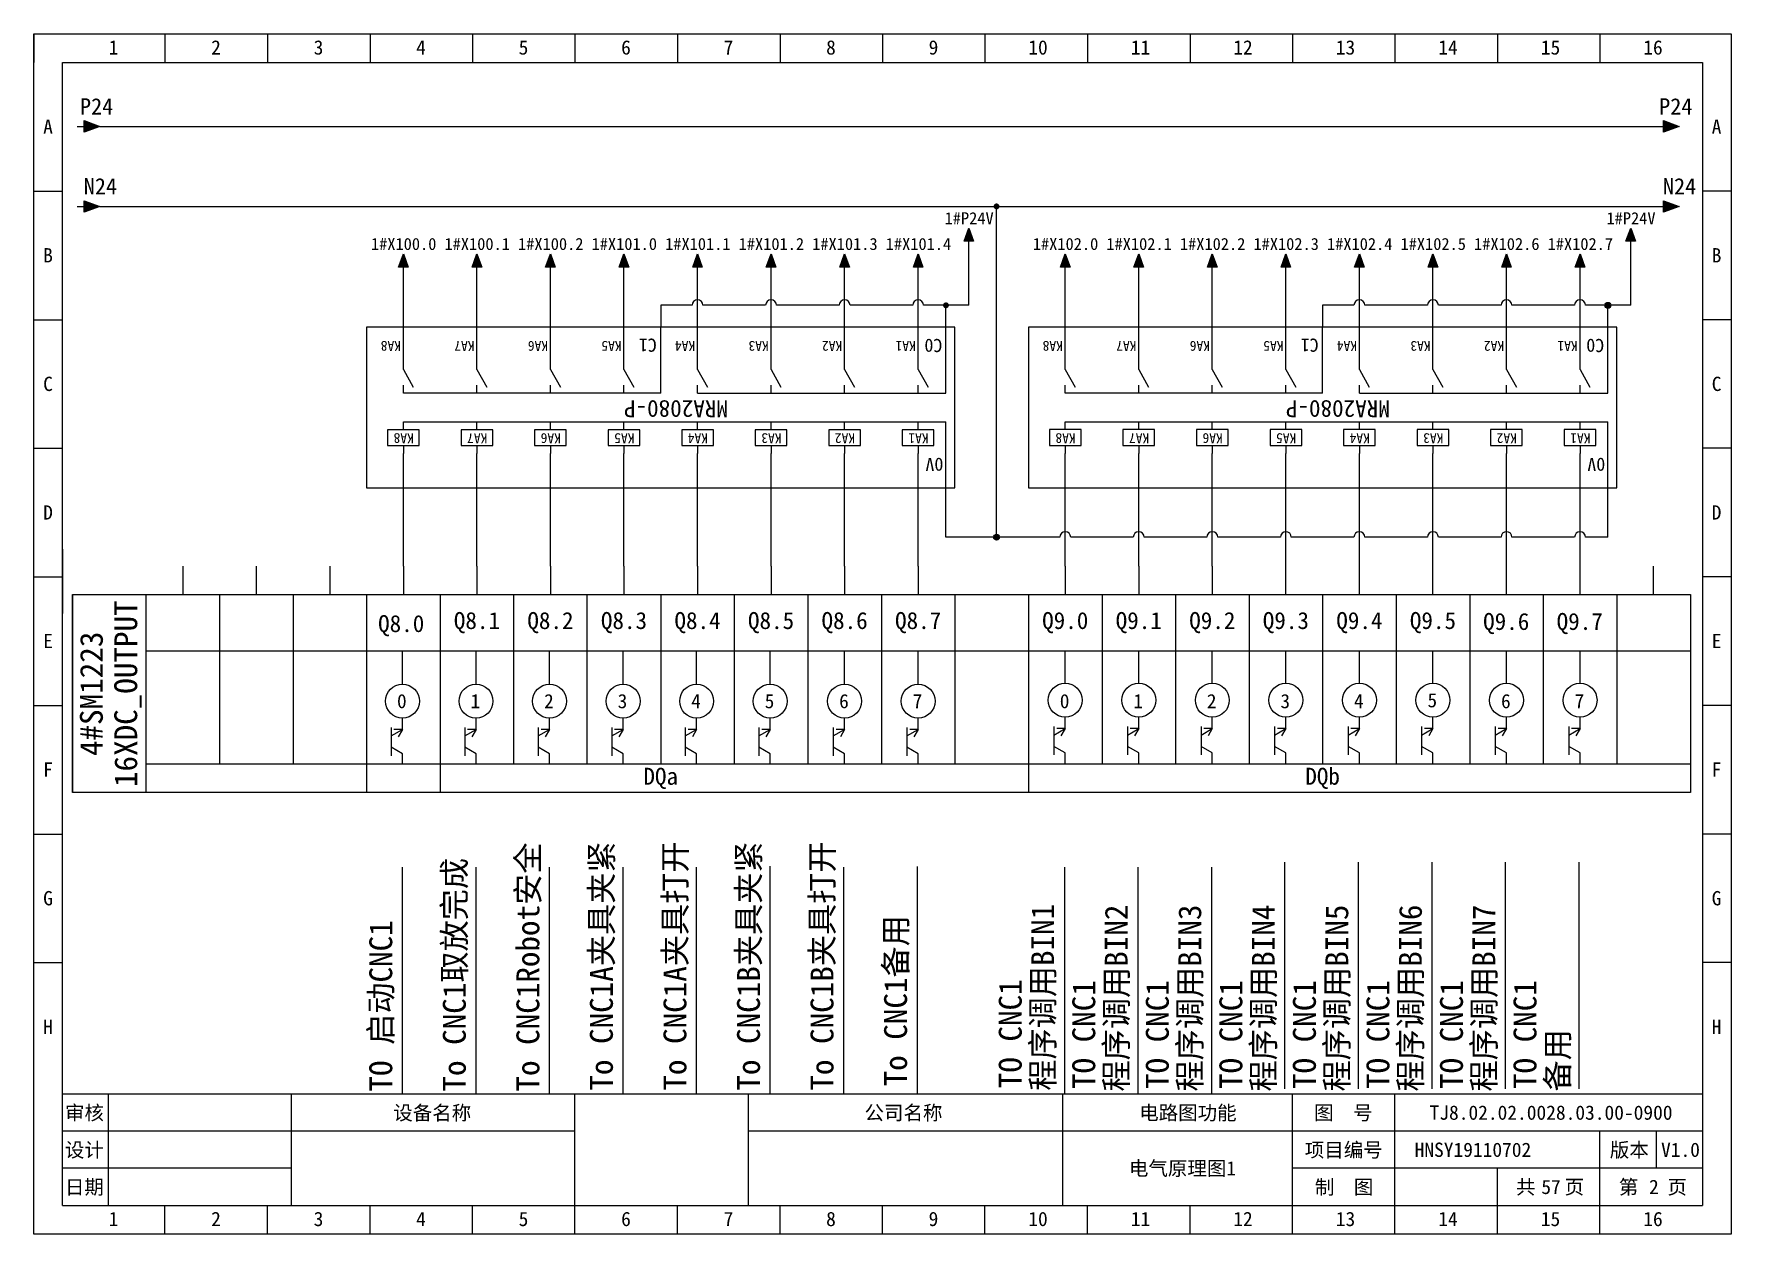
# Model space of a CAD drawing. Header units: millimetres. Extents: x 914 to 910632, y -176 to 682692.
# Drawn here: x 2902.3 to 3199.3, y 3297.7 to 3507.7 of the extents above; entities that cross this region are included whole.
import ezdxf
from ezdxf.enums import TextEntityAlignment as Align

# ---------------------------------------------------------------- set-up
doc = ezdxf.new("R2010")
doc.units = ezdxf.units.MM
doc.layers.add('EPLAN311', color=1, linetype='Continuous', lineweight=25)
doc.styles.get("Standard").update_dxf_attribs({"font": 'arial.ttf'})
doc.styles.add('宋体', font='')
doc.styles.get('宋体').set_extended_font_data('宋体')

msp = doc.modelspace()

# ---------------------------------------------------------------- texts
at = {"style": '宋体'}
for s, height, p in [('Q8.0', 2.97, (2962.52, 3403.074)), ('0', 2.475, (2965.829, 3389.752)), ('1', 2.475, (2978.699, 3389.752)), ('2', 2.475, (2991.569, 3389.752)), ('3', 2.475, (3004.439, 3389.752)), ('4', 2.475, (3017.309, 3389.752)), ('5', 2.475, (3030.179, 3389.752)), ('6', 2.475, (3043.205, 3389.752)), ('7', 2.475, (3056.075, 3389.752)), ('0', 2.475, (3081.815, 3389.752)), ('1', 2.475, (3094.685, 3389.752)), ('2', 2.475, (3107.555, 3389.752)), ('3', 2.475, (3120.425, 3389.752)), ('4', 2.475, (3133.295, 3389.752)), ('5', 2.475, (3146.165, 3389.911)), ('6', 2.475, (3159.035, 3389.752)), ('7', 2.475, (3171.905, 3389.752))]:
    msp.add_text(s, height=height, dxfattribs=at).set_placement(p)
at = {"color": 0, "style": '宋体'}
for s, p in [('To CNC1Robot安全', (2990.729, 3322.678)), ('To CNC1A夹具夹紧', (3003.599, 3322.838)), ('To CNC1A夹具打开', (3016.469, 3322.838)), ('To CNC1B夹具夹紧', (3029.339, 3322.838)), ('To CNC1B夹具打开', (3042.209, 3322.838)), ('To CNC1取放完成', (2977.859, 3322.678)), ('程序调用BIN1', (3080.819, 3322.82)), ('程序调用BIN2', (3093.689, 3322.678)), ('程序调用BIN3', (3106.559, 3322.678)), ('程序调用BIN4', (3119.429, 3322.678)), ('程序调用BIN5', (3132.299, 3322.678)), ('程序调用BIN6', (3145.169, 3322.678)), ('程序调用BIN7', (3158.039, 3322.678)), ('TO 启动CNC1', (2964.989, 3322.678)), ('To CNC1备用', (3055.079, 3323.58)), ('TO CNC1', (3075.146, 3323.261)), ('TO CNC1', (3088.016, 3323.12)), ('TO CNC1', (3100.886, 3323.12)), ('TO CNC1', (3113.756, 3323.12)), ('TO CNC1', (3126.626, 3323.12)), ('TO CNC1', (3139.496, 3323.12)), ('TO CNC1', (3152.366, 3323.12)), ('TO CNC1', (3165.236, 3323.12)), ('备用', (3170.909, 3322.678))]:
    msp.add_text(s, height=4, rotation=90, dxfattribs=at).set_placement(p)
at = {"rotation": 180, "style": '宋体'}
for s, width, insert, char_height, attachment_point in [('C1', 3.09008, (3011.291, 3452.116), 2.31, 1), ('C0', 3.09008, (3061.267, 3452.058), 2.31, 1), ('MRA2080-P', 2.52587, (3014.643, 3442.165), 2.97, 5), ('0V', 3.09008, (3061.445, 3431.243), 2.31, 1)]:
    msp.add_mtext_dynamic_manual_height_columns(s, width=width, gutter_width=12.5, heights=[0], dxfattribs=dict(at, insert=insert, char_height=char_height, attachment_point=attachment_point))
at = {"char_height": 2.97, "attachment_point": 5, "style": '宋体'}
for s, insert in [('Q8.1', (2979.809, 3404.719)), ('Q8.2', (2992.679, 3404.719)), ('Q8.3', (3005.549, 3404.719)), ('Q8.4', (3018.419, 3404.719)), ('Q8.5', (3031.289, 3404.719)), ('Q8.6', (3044.159, 3404.719)), ('Q8.7', (3057.029, 3404.719)), ('Q9.0', (3082.769, 3404.719)), ('Q9.1', (3095.639, 3404.719)), ('Q9.2', (3108.509, 3404.719)), ('Q9.3', (3121.379, 3404.719)), ('Q9.4', (3134.249, 3404.719)), ('Q9.5', (3147.119, 3404.719)), ('Q9.6', (3159.939, 3404.559)), ('Q9.7', (3172.809, 3404.559)), ('DQa', (3011.98, 3377.472)), ('DQb', (3127.81, 3377.472))]:
    msp.add_mtext_dynamic_manual_height_columns(s, width=2.52587, gutter_width=12.5, heights=[0], dxfattribs=dict(at, insert=insert))
at = {"style": '宋体'}
for tag, p in [('16XDC_OUTPUT', (2918.356, 3392.284)), ('4#SM1223', (2912.34, 3392.264))]:
    msp.add_attdef(tag, text='封页', height=4, rotation=90, dxfattribs=at).set_placement(p, align=Align.MIDDLE_CENTER)
for tag, text, p in [('TJ8.02.02.0028.03.00-0900', 'TJ8.01.01.0181.00.01-0900', (3167.789, 3318.987)), ('HNSY19110702', 'HNSY19110702', (3154.117, 3312.487)), ('V1.0', '1.0', (3190.44, 3312.487)), ('电气原理图1', '封页', (3103.289, 3309.237)), ('57', '01', (3167.789, 3305.987)), ('2', '01', (3185.789, 3305.987))]:
    msp.add_attdef(tag, text=text, height=2.5, dxfattribs=at).set_placement(p, align=Align.MIDDLE_CENTER)

# ---------------------------------------------------------------- blocks, each defined once
blk = doc.blocks.new('*U218')
blk.add_line((0, 0.14), (0, 5.8))
blk.add_circle((0, -2.83), 2.97)
blk = doc.blocks.new('*U219')
at = {"color": 0, "linetype": 'ByBlock', "lineweight": -2, "transparency": 16777216}
for p in [(0, 0), (12.87, 0)]:
    blk.add_blockref('*U218', p, dxfattribs=at)
blk = doc.blocks.new('EPLSYM_LibrarySPECIAL_Symbol8_Variant0_Placement1')
at = {"linetype": 'Continuous', "lineweight": 25, "ltscale": 4}
blk.add_hatch(color=1, dxfattribs=at).paths.add_polyline_path([(-0.75, 1), (2, 0), (-0.75, -1)], flags=0)
at = {"color": 1, "linetype": 'Continuous', "lineweight": 25, "ltscale": 4}
blk.add_line((-2, 0), (-0.75, 0), dxfattribs=at)
blk.add_lwpolyline([(-0.75, 1), (2, 0), (-0.75, -1)], close=True, dxfattribs=at)
at = {"color": 5}
blk.add_attdef('70_20010', text='', height=2.85, dxfattribs=at).set_placement((3, 0), align=Align.MIDDLE_LEFT)
at = {"color": 73}
for tag, p in [('70_24350', (33.76, 0)), ('70_24300', (72.31, 0))]:
    blk.add_attdef(tag, text='', height=2.06, dxfattribs=at).set_placement(p, align=Align.MIDDLE_LEFT)
blk = doc.blocks.new('继电器线圈')
at = {"color": 5, "linetype": 'Continuous', "lineweight": 25}
for p, q in [((0, 4.2), (0, 5.6)), ((0, 1.4), (0, 0))]:
    blk.add_line(p, q, dxfattribs=at)
blk.add_lwpolyline([(-2.8, 1.4), (2.8, 1.4), (2.8, 4.2), (-2.8, 4.2)], close=True, dxfattribs=at)
at = {"color": 0, "style": '宋体'}
for tag, p in [('01', (0.42, 4.87)), ('02', (0.42, -0.54)), ('04', (0.65, -7)), ('05', (0.65, -9.16))]:
    blk.add_attdef(tag, p, '', height=1.26, dxfattribs=at)
at = {"color": 5, "style": '宋体'}
blk.add_attdef('03', (0.42, -4.85), '', height=1.75, dxfattribs=at)
blk = doc.blocks.new('常开触点')
at = {"color": 5, "linetype": 'Continuous', "lineweight": 25}
for p, q in [((0, 0), (0, -1.39)), ((0, 0), (0, -1.39)), ((0, -4.16), (0, -5.54)), ((0, -4.16), (0, -5.54))]:
    blk.add_line(p, q, dxfattribs=at)
at = {"color": 5, "linetype": 'Continuous', "lineweight": 25, "ltscale": 4}
blk.add_line((0, -4.16), (-1.73, -1.04), dxfattribs=at)
blk.add_line((0, -4.16), (-1.73, -1.04), dxfattribs=at)
at = {"color": 0}
blk.add_attdef('13', text='', height=1.25, dxfattribs=at).set_placement((0.42, -0.97), align=Align.BOTTOM_LEFT)
blk.add_attdef('14', text='', height=1.25, dxfattribs=at).set_placement((0.42, -4.82), align=Align.TOP_LEFT)
at = {"color": 5, "style": '宋体'}
blk.add_attdef('KA', (0.42, -9.12), '', height=1.74, dxfattribs=at)
blk = doc.blocks.new('继电器模组8')
for p, q in [((-4.87, 28.09), (-4.87, 16.54)), ((0, 28.09), (0, 22.09)), ((12.87, 28.09), (12.87, 22.09)), ((25.74, 28.09), (25.74, 22.09)), ((38.61, 28.09), (38.61, 22.09)), ((51.48, 28.09), (51.48, 22.09)), ((64.35, 28.09), (64.35, 22.09)), ((77.22, 28.09), (77.22, 22.09)), ((90.09, 28.09), (90.09, 22.09)), ((-4.87, 11.54), (-4.87, 0)), ((45.05, 11.54), (45.05, 0)), ((0, 6), (0, 0)), ((12.87, 6), (12.87, 0)), ((25.74, 6), (25.74, 0)), ((38.61, 6), (38.61, 0)), ((51.48, 6), (51.48, 0)), ((64.35, 6), (64.35, 0)), ((77.22, 6), (77.22, 0)), ((90.09, 6), (90.09, 0))]:
    blk.add_line(p, q)
at = {"linetype": 'ByBlock'}
for p, q in [((90.09, 16.54), (-4.87, 16.54)), ((38.61, 11.54), (-4.87, 11.54)), ((45.05, 11.54), (90.09, 11.54))]:
    blk.add_line(p, q, dxfattribs=at)
blk.add_lwpolyline([(-6.43, 0), (96.53, 0), (96.53, 28.09), (-6.43, 28.09)], close=True, dxfattribs=at)
ref = blk.add_blockref('继电器线圈', (0, 16.54), dxfattribs=dict(xscale=0.99, yscale=0.99, zscale=0.99))
ref.add_attrib('03', 'KA1', (-1.83, 18.56), dxfattribs={"color": 5, "height": 1.736, "style": '宋体'})
ref = blk.add_blockref('继电器线圈', (12.87, 16.54), dxfattribs=dict(xscale=0.99, yscale=0.99, zscale=0.99))
ref.add_attrib('03', 'KA2', (11.04, 18.56), dxfattribs={"color": 5, "height": 1.736, "style": '宋体'})
ref = blk.add_blockref('继电器线圈', (25.74, 16.54), dxfattribs=dict(xscale=0.99, yscale=0.99, zscale=0.99))
ref.add_attrib('03', 'KA3', (23.91, 18.56), dxfattribs={"color": 5, "height": 1.736, "style": '宋体'})
ref = blk.add_blockref('继电器线圈', (38.61, 16.54), dxfattribs=dict(xscale=0.99, yscale=0.99, zscale=0.99))
ref.add_attrib('03', 'KA4', (36.78, 18.56), dxfattribs={"color": 5, "height": 1.736, "style": '宋体'})
ref = blk.add_blockref('继电器线圈', (51.48, 16.54), dxfattribs=dict(xscale=0.99, yscale=0.99, zscale=0.99))
ref.add_attrib('03', 'KA5', (49.65, 18.56), dxfattribs={"color": 5, "height": 1.736, "style": '宋体'})
ref = blk.add_blockref('继电器线圈', (64.35, 16.54), dxfattribs=dict(xscale=0.99, yscale=0.99, zscale=0.99))
ref.add_attrib('03', 'KA6', (62.52, 18.56), dxfattribs={"color": 5, "height": 1.736, "style": '宋体'})
ref = blk.add_blockref('继电器线圈', (77.22, 16.54), dxfattribs=dict(xscale=0.99, yscale=0.99, zscale=0.99))
ref.add_attrib('03', 'KA7', (75.39, 18.56), dxfattribs={"color": 5, "height": 1.736, "style": '宋体'})
ref = blk.add_blockref('继电器线圈', (90.09, 16.54), dxfattribs=dict(xscale=0.99, yscale=0.99, zscale=0.99))
ref.add_attrib('03', 'KA8', (88.26, 18.56), dxfattribs={"color": 5, "height": 1.736, "style": '宋体'})
ref = blk.add_blockref('常开触点', (0, 11.54), dxfattribs=at)
ref.add_attrib('KA', 'KA1', (0.41, 2.43), dxfattribs={"color": 5, "height": 1.736, "style": '宋体'})
ref = blk.add_blockref('常开触点', (12.87, 11.54), dxfattribs=at)
ref.add_attrib('KA', 'KA2', (13.28, 2.43), dxfattribs={"color": 5, "height": 1.736, "style": '宋体'})
ref = blk.add_blockref('常开触点', (25.74, 11.54), dxfattribs=at)
ref.add_attrib('KA', 'KA3', (26.15, 2.43), dxfattribs={"color": 5, "height": 1.736, "style": '宋体'})
ref = blk.add_blockref('常开触点', (38.61, 11.54), dxfattribs=at)
ref.add_attrib('KA', 'KA4', (39.02, 2.43), dxfattribs={"color": 5, "height": 1.736, "style": '宋体'})
ref = blk.add_blockref('常开触点', (51.48, 11.54), dxfattribs=at)
ref.add_attrib('KA', 'KA5', (51.89, 2.43), dxfattribs={"color": 5, "height": 1.736, "style": '宋体'})
ref = blk.add_blockref('常开触点', (64.35, 11.54), dxfattribs=at)
ref.add_attrib('KA', 'KA6', (64.76, 2.43), dxfattribs={"color": 5, "height": 1.736, "style": '宋体'})
ref = blk.add_blockref('常开触点', (77.22, 11.54), dxfattribs=at)
ref.add_attrib('KA', 'KA7', (77.63, 2.43), dxfattribs={"color": 5, "height": 1.736, "style": '宋体'})
ref = blk.add_blockref('常开触点', (90.09, 11.54), dxfattribs=at)
ref.add_attrib('KA', 'KA8', (90.5, 2.43), dxfattribs={"color": 5, "height": 1.736, "style": '宋体'})
at = {"style": '宋体'}
for s, width, insert, char_height, attachment_point in [('0V', 3.0901, (-4.42, 25.18), 2.31, 1), ('MRA2080-P', 2.5259, (42.38, 14.25), 2.97, 5), ('C0', 3.0901, (-4.24, 4.36), 2.31, 1), ('C1', 3.0901, (45.74, 4.3), 2.31, 1)]:
    blk.add_mtext_dynamic_manual_height_columns(s, width=width, gutter_width=12.5, heights=[0], dxfattribs=dict(at, insert=insert, char_height=char_height, attachment_point=attachment_point))
blk = doc.blocks.new('箭头下')
at = {"layer": 'EPLAN311', "linetype": 'Continuous', "lineweight": 25, "ltscale": 4}
blk.add_hatch(color=1, dxfattribs=at).paths.add_polyline_path([(-0.7, -0.875), (0, -2.8), (0.7, -0.875)], flags=0)
at = {"layer": 'EPLAN311', "color": 1, "linetype": 'Continuous', "lineweight": 25, "ltscale": 4}
blk.add_line((0, 0), (0, -0.875), dxfattribs=at)
blk.add_lwpolyline([(-0.7, -0.875), (0, -2.8), (0.7, -0.875)], close=True, dxfattribs=at)
at = {"color": 5}
blk.add_attdef('70_20010', text='', height=1.7535, dxfattribs=at).set_placement((0, -3.8507), align=Align.TOP_CENTER)
blk = doc.blocks.new('*U388')
blk.add_line((-2.5, 0), (2.5, 0))
blk = doc.blocks.new('*U389')
at = {"color": 0, "linetype": 'ByBlock', "lineweight": -2, "transparency": 16777216}
for p in [(0, 0), (0, -22.5), (0, -45), (0, -67.5), (0, -90), (0, -112.5), (0, -135)]:
    blk.add_blockref('*U388', p, dxfattribs=at)
blk = doc.blocks.new('*U390')
blk.add_line((-2.5, 0), (2.5, 0))
blk = doc.blocks.new('*U391')
at = {"color": 0, "linetype": 'ByBlock', "lineweight": -2, "transparency": 16777216}
for p in [(0, 0), (0, -22.5), (0, -45), (0, -67.5), (0, -90), (0, -112.5), (0, -135)]:
    blk.add_blockref('*U390', p, dxfattribs=at)
blk = doc.blocks.new('制图图框')
for p, q in [((-2700.08, 789.32), (-2403.08, 789.32)), ((-2700.08, 579.32), (-2700.08, 789.32)), ((-2700.08, 789.32), (-2700.08, 784.32)), ((-2700.08, 789.32), (-2695.08, 789.32)), ((-2677.15, 789.32), (-2677.15, 784.32)), ((-2659.21, 789.32), (-2659.21, 784.32)), ((-2641.27, 789.32), (-2641.27, 784.32)), ((-2623.33, 789.32), (-2623.33, 784.32)), ((-2605.4, 789.32), (-2605.4, 784.32)), ((-2587.46, 789.32), (-2587.46, 784.32)), ((-2569.52, 789.32), (-2569.52, 784.32)), ((-2551.58, 789.32), (-2551.58, 784.32)), ((-2533.65, 789.32), (-2533.65, 784.32)), ((-2515.71, 789.32), (-2515.71, 784.32)), ((-2497.77, 789.32), (-2497.77, 784.32)), ((-2479.83, 789.32), (-2479.83, 784.32)), ((-2461.9, 789.32), (-2461.9, 784.32)), ((-2443.96, 789.32), (-2443.96, 784.32)), ((-2426.02, 789.32), (-2426.02, 784.32)), ((-2403.08, 789.32), (-2403.08, 579.32)), ((-2403.08, 789.32), (-2403.08, 784.32)), ((-2695.08, 784.32), (-2408.08, 784.32)), ((-2695.08, 584.32), (-2695.08, 784.32)), ((-2408.08, 784.32), (-2408.08, 584.32)), ((-2408.08, 603.82), (-2695.08, 603.82)), ((-2687.08, 603.82), (-2687.08, 584.32)), ((-2655.08, 603.82), (-2655.08, 584.32)), ((-2655.08, 603.82), (-2655.08, 584.32)), ((-2605.4, 579.32), (-2605.4, 603.82)), ((-2575.08, 603.82), (-2575.08, 584.32)), ((-2575.08, 603.82), (-2575.08, 584.32)), ((-2575.08, 603.82), (-2575.08, 584.32)), ((-2520.08, 603.82), (-2520.08, 584.32)), ((-2479.83, 579.32), (-2479.83, 603.82)), ((-2461.9, 579.32), (-2461.9, 603.82)), ((-2655.08, 597.32), (-2695.08, 597.32)), ((-2605.4, 597.32), (-2655.08, 597.32)), ((-2408.08, 597.32), (-2575.08, 597.32)), ((-2426.02, 579.32), (-2426.02, 597.32)), ((-2416.18, 597.32), (-2416.18, 590.82)), ((-2655.08, 590.82), (-2695.08, 590.82)), ((-2408.08, 590.82), (-2479.83, 590.82)), ((-2443.96, 579.32), (-2443.96, 590.82)), ((-2695.08, 584.32), (-2408.08, 584.32)), ((-2677.15, 579.32), (-2677.15, 584.32)), ((-2659.21, 579.32), (-2659.21, 584.32)), ((-2641.27, 579.32), (-2641.27, 584.32)), ((-2623.33, 579.32), (-2623.33, 584.32)), ((-2587.46, 579.32), (-2587.46, 584.32)), ((-2569.52, 579.32), (-2569.52, 584.32)), ((-2551.58, 579.32), (-2551.58, 584.32)), ((-2533.65, 579.32), (-2533.65, 584.32)), ((-2515.71, 579.32), (-2515.71, 584.32)), ((-2497.77, 579.32), (-2497.77, 584.32)), ((-2403.08, 579.32), (-2700.08, 579.32))]:
    blk.add_line(p, q)
blk.add_blockref('*U389', (-2697.58, 761.82))
at = {"xscale": -1}
blk.add_blockref('*U391', (-2405.58, 761.82), dxfattribs=at)
at = {"style": '宋体'}
for s, p in [('1', (-2687.01, 785.71)), ('2', (-2669.07, 785.71)), ('3', (-2651.13, 785.71)), ('4', (-2633.2, 785.71)), ('5', (-2615.26, 785.71)), ('6', (-2597.32, 785.71)), ('7', (-2579.38, 785.71)), ('8', (-2561.45, 785.71)), ('9', (-2543.51, 785.71)), ('10', (-2526.07, 785.71)), ('11', (-2508.13, 785.71)), ('12', (-2490.2, 785.71)), ('13', (-2472.26, 785.71)), ('14', (-2454.32, 785.71)), ('15', (-2436.38, 785.71)), ('16', (-2418.45, 785.71)), ('A', (-2698.47, 771.84)), ('A', (-2406.47, 771.84)), ('B', (-2698.47, 749.34)), ('B', (-2406.47, 749.34)), ('C', (-2698.47, 726.84)), ('C', (-2406.47, 726.84)), ('D', (-2698.47, 704.34)), ('D', (-2406.47, 704.34)), ('E', (-2698.47, 681.84)), ('E', (-2406.47, 681.84)), ('F', (-2698.47, 659.34)), ('F', (-2406.47, 659.34)), ('G', (-2698.47, 636.84)), ('G', (-2406.47, 636.84)), ('H', (-2698.47, 614.34)), ('H', (-2406.47, 614.34)), ('审核', (-2694.65, 599.29)), ('设备名称', (-2637.2, 599.28)), ('公司名称', (-2554.73, 599.29)), ('电路图功能', (-2506.66, 599.29)), ('图  号', (-2476.05, 599.3)), ('设计', (-2694.66, 592.79)), ('项目编号', (-2477.68, 592.79)), ('版本', (-2424.3, 592.79)), ('日期', (-2694.66, 586.29)), ('制  图', (-2475.91, 586.28)), ('共   页', (-2440.72, 586.31)), ('第   页', (-2422.72, 586.3)), ('1', (-2687.01, 580.71)), ('2', (-2669.07, 580.71)), ('3', (-2651.13, 580.71)), ('4', (-2633.2, 580.71)), ('5', (-2615.26, 580.71)), ('6', (-2597.32, 580.71)), ('7', (-2579.38, 580.71)), ('8', (-2561.45, 580.71)), ('9', (-2543.51, 580.71)), ('10', (-2526.07, 580.71)), ('11', (-2508.13, 580.71)), ('12', (-2490.2, 580.71)), ('13', (-2472.26, 580.71)), ('14', (-2454.32, 580.71)), ('15', (-2436.38, 580.71)), ('16', (-2418.45, 580.71))]:
    blk.add_text(s, height=2.5, dxfattribs=at).set_placement(p)

# ---------------------------------------------------------------- hatches: boundary and pattern name
at = {"layer": 'EPLAN311', "ltscale": 4}
h = msp.add_hatch(color=1, dxfattribs=at)
edge = h.paths.add_edge_path()
edge.add_arc((3070.748, 3477.562), 0.52, 0, 360)
h = msp.add_hatch(color=1, dxfattribs=at)
edge = h.paths.add_edge_path()
edge.add_arc((3061.899, 3460.25), 0.52, 0, 360)
h = msp.add_hatch(color=1, dxfattribs=at)
edge = h.paths.add_edge_path()
edge.add_arc((3177.729, 3460.25), 0.52, 0, 360)
h = msp.add_hatch(color=1, dxfattribs=at)
edge = h.paths.add_edge_path()
edge.add_arc((3070.748, 3419.679), 0.52, 0, 360)

# ---------------------------------------------------------------- linework, layer by layer
at = {"color": 0}
for p, q in [((2913.81, 3491.569), (3186.191, 3491.562)), ((2913.829, 3477.562), (3186.191, 3477.562)), ((2907.289, 3417.577), (2907.289, 3406.327))]:
    msp.add_line(p, q, dxfattribs=at)
for p, q in [((3070.748, 3419.679), (3070.748, 3477.562)), ((2966.936, 3456.419), (2966.936, 3465.9)), ((2979.806, 3456.419), (2979.806, 3465.9)), ((2992.676, 3456.419), (2992.676, 3465.9)), ((3005.546, 3456.419), (3005.546, 3465.9)), ((3018.416, 3456.419), (3018.416, 3465.9)), ((3031.286, 3456.419), (3031.286, 3465.9)), ((3044.156, 3456.419), (3044.156, 3465.9)), ((3057.026, 3456.419), (3057.026, 3465.9)), ((3082.766, 3456.419), (3082.766, 3465.9)), ((3095.636, 3456.419), (3095.636, 3465.9)), ((3108.506, 3456.419), (3108.506, 3465.9)), ((3121.376, 3456.419), (3121.376, 3465.9)), ((3134.246, 3456.419), (3134.246, 3465.9)), ((3147.116, 3456.419), (3147.116, 3465.9)), ((3159.986, 3456.419), (3159.986, 3465.9)), ((3172.856, 3456.419), (3172.856, 3465.9)), ((3011.981, 3460.25), (3011.981, 3456.419)), ((3017.461, 3460.25), (3011.981, 3460.25)), ((3043.201, 3460.25), (3032.241, 3460.25)), ((3065.896, 3460.25), (3057.981, 3460.25)), ((3127.811, 3460.25), (3127.811, 3456.419)), ((3133.291, 3460.25), (3127.811, 3460.25)), ((3159.031, 3460.25), (3148.071, 3460.25)), ((3181.726, 3460.25), (3173.811, 3460.25)), ((2966.936, 3450.419), (2966.936, 3456.419)), ((2979.806, 3450.419), (2979.806, 3456.419)), ((2992.676, 3450.419), (2992.676, 3456.419)), ((3005.546, 3450.419), (3005.546, 3456.419)), ((3011.981, 3444.877), (3011.981, 3456.419)), ((3018.416, 3450.419), (3018.416, 3456.419)), ((3031.286, 3450.419), (3031.286, 3456.419)), ((3044.156, 3450.419), (3044.156, 3456.419)), ((3057.026, 3450.419), (3057.026, 3456.419)), ((3061.899, 3444.877), (3061.899, 3456.419)), ((3061.899, 3428.334), (3061.899, 3439.877)), ((2966.939, 3428.333), (2966.939, 3434.333)), ((2979.809, 3428.333), (2979.809, 3434.333)), ((2992.679, 3428.333), (2992.679, 3434.333)), ((3005.549, 3428.333), (3005.549, 3434.333)), ((3018.419, 3428.333), (3018.419, 3434.333)), ((3031.289, 3428.333), (3031.289, 3434.333)), ((3044.159, 3428.333), (3044.159, 3434.333)), ((3057.029, 3428.333), (3057.029, 3434.333)), ((2966.939, 3414.619), (2966.939, 3428.333)), ((2979.809, 3414.619), (2979.809, 3428.333)), ((2992.679, 3414.619), (2992.679, 3428.333)), ((3005.549, 3414.619), (3005.549, 3428.333)), ((3018.419, 3414.619), (3018.419, 3428.333)), ((3031.289, 3414.619), (3031.289, 3428.333)), ((3044.159, 3414.619), (3044.159, 3428.333)), ((3057.029, 3414.619), (3057.029, 3428.333)), ((3061.899, 3419.679), (3061.899, 3428.333)), ((3082.769, 3414.619), (3082.769, 3428.333)), ((3095.639, 3414.619), (3095.639, 3428.333)), ((3108.509, 3414.619), (3108.509, 3428.333)), ((3121.379, 3414.619), (3121.379, 3428.333)), ((3134.249, 3414.619), (3134.249, 3428.333)), ((3147.119, 3414.619), (3147.119, 3428.333)), ((3159.989, 3414.619), (3159.989, 3428.333)), ((3172.859, 3414.619), (3172.859, 3428.333)), ((3177.729, 3419.679), (3177.729, 3428.333)), ((3070.748, 3419.679), (3061.899, 3419.679)), ((3094.684, 3419.679), (3083.724, 3419.679)), ((3120.424, 3419.679), (3109.464, 3419.679)), ((3133.294, 3419.679), (3122.334, 3419.679)), ((3159.034, 3419.679), (3148.074, 3419.679)), ((3171.904, 3419.679), (3160.944, 3419.679)), ((2928.329, 3414.619), (2928.329, 3409.669)), ((2941.199, 3414.619), (2941.199, 3409.669)), ((2954.069, 3414.619), (2954.069, 3409.669)), ((2966.939, 3414.619), (2966.939, 3409.669)), ((2979.809, 3414.619), (2979.809, 3409.669)), ((2992.679, 3414.619), (2992.679, 3409.669)), ((3005.549, 3414.619), (3005.549, 3409.669)), ((3018.419, 3414.619), (3018.419, 3409.669)), ((3031.289, 3414.619), (3031.289, 3409.669)), ((3044.159, 3414.619), (3044.159, 3409.669)), ((3057.029, 3414.619), (3057.029, 3409.669)), ((3082.769, 3414.619), (3082.769, 3409.669)), ((3082.769, 3414.619), (3082.769, 3409.669)), ((3095.639, 3414.619), (3095.639, 3409.669)), ((3108.509, 3414.619), (3108.509, 3409.669)), ((3121.379, 3409.669), (3121.379, 3414.619)), ((3134.249, 3409.669), (3134.249, 3414.619)), ((3147.119, 3409.669), (3147.119, 3414.619)), ((3159.989, 3409.669), (3159.989, 3414.619)), ((3172.859, 3409.669), (3172.859, 3414.619)), ((3185.729, 3409.669), (3185.729, 3414.619)), ((2909.024, 3409.669), (3192.164, 3409.669)), ((2909.024, 3375.019), (2909.024, 3409.669)), ((2909.024, 3409.669), (2909.024, 3375.019)), ((2921.894, 3409.669), (2921.894, 3375.019)), ((2934.764, 3409.669), (2934.764, 3379.969)), ((2947.634, 3409.669), (2947.634, 3379.969)), ((2960.504, 3409.669), (2960.504, 3375.019)), ((2973.374, 3409.669), (2973.374, 3375.019)), ((2986.244, 3379.969), (2986.244, 3409.669)), ((2999.114, 3379.969), (2999.114, 3409.669)), ((3011.984, 3409.669), (3011.984, 3379.969)), ((3024.854, 3409.669), (3024.854, 3379.969)), ((3037.724, 3409.669), (3037.724, 3379.969)), ((3050.594, 3409.669), (3050.594, 3379.947)), ((3063.464, 3409.669), (3063.464, 3379.969)), ((3076.334, 3409.669), (3076.334, 3375.019)), ((3089.204, 3409.669), (3089.204, 3379.969)), ((3102.074, 3409.669), (3102.074, 3379.969)), ((3114.944, 3409.669), (3114.944, 3379.969)), ((3127.814, 3409.669), (3127.814, 3379.969)), ((3140.684, 3409.669), (3140.684, 3379.969)), ((3153.554, 3409.669), (3153.554, 3379.969)), ((3166.424, 3409.669), (3166.424, 3379.969)), ((3179.294, 3409.669), (3179.294, 3379.969)), ((3192.164, 3409.669), (3192.164, 3375.019)), ((2921.894, 3399.769), (3192.164, 3399.769)), ((2966.783, 3393.959), (2966.783, 3399.609)), ((2979.653, 3393.959), (2979.653, 3399.609)), ((2992.523, 3393.959), (2992.523, 3399.609)), ((3005.393, 3393.959), (3005.393, 3399.609)), ((3018.263, 3393.959), (3018.263, 3399.609)), ((3031.133, 3393.959), (3031.133, 3399.609)), ((3044.159, 3393.959), (3044.159, 3399.609)), ((3057.029, 3393.959), (3057.029, 3399.609)), ((3082.769, 3394.118), (3082.769, 3399.769)), ((3095.639, 3394.118), (3095.639, 3399.769)), ((3108.509, 3394.118), (3108.509, 3399.769)), ((3121.379, 3394.118), (3121.379, 3399.769)), ((3134.249, 3394.118), (3134.249, 3399.769)), ((3147.119, 3394.118), (3147.119, 3399.769)), ((2964.803, 3386.389), (2964.803, 3381.439)), ((2964.803, 3384.898), (2966.783, 3386.039)), ((2966.783, 3386.039), (2965.298, 3386.039)), ((2966.783, 3386.039), (2966.038, 3384.754)), ((2966.783, 3386.039), (2966.783, 3388.019)), ((2977.673, 3386.389), (2977.673, 3381.439)), ((2977.673, 3384.898), (2979.653, 3386.039)), ((2979.653, 3386.039), (2978.168, 3386.039)), ((2979.653, 3386.039), (2978.908, 3384.754)), ((2979.653, 3386.039), (2979.653, 3388.019)), ((2990.543, 3386.389), (2990.543, 3381.439)), ((2990.543, 3384.898), (2992.523, 3386.039)), ((2992.523, 3386.039), (2991.038, 3386.039)), ((2992.523, 3386.039), (2991.778, 3384.754)), ((2992.523, 3386.039), (2992.523, 3388.019)), ((3003.413, 3386.389), (3003.413, 3381.439)), ((3003.413, 3384.898), (3005.393, 3386.039)), ((3005.393, 3386.039), (3003.908, 3386.039)), ((3005.393, 3386.039), (3004.648, 3384.754)), ((3005.393, 3386.039), (3005.393, 3388.019)), ((3016.283, 3386.389), (3016.283, 3381.439)), ((3016.283, 3384.898), (3018.263, 3386.039)), ((3018.263, 3386.039), (3016.778, 3386.039)), ((3018.263, 3386.039), (3017.518, 3384.754)), ((3018.263, 3386.039), (3018.263, 3388.019)), ((3029.153, 3386.389), (3029.153, 3381.439)), ((3029.153, 3384.898), (3031.133, 3386.039)), ((3031.133, 3386.039), (3029.648, 3386.039)), ((3031.133, 3386.039), (3030.388, 3384.754)), ((3031.133, 3386.039), (3031.133, 3388.019)), ((3042.179, 3386.389), (3042.179, 3381.439)), ((3042.179, 3384.898), (3044.159, 3386.039)), ((3044.159, 3386.039), (3042.674, 3386.039)), ((3044.159, 3386.039), (3043.414, 3384.754)), ((3044.159, 3386.039), (3044.159, 3388.019)), ((3055.049, 3386.389), (3055.049, 3381.439)), ((3055.049, 3384.898), (3057.029, 3386.039)), ((3057.029, 3386.039), (3055.544, 3386.039)), ((3057.029, 3386.039), (3056.284, 3384.754)), ((3057.029, 3386.039), (3057.029, 3388.019)), ((3080.789, 3386.549), (3080.789, 3381.599)), ((3080.789, 3385.058), (3082.769, 3386.198)), ((3082.769, 3386.198), (3081.284, 3386.198)), ((3082.769, 3386.198), (3082.024, 3384.914)), ((3082.769, 3386.198), (3082.769, 3388.178)), ((3093.659, 3386.549), (3093.659, 3381.599)), ((3093.659, 3385.058), (3095.639, 3386.198)), ((3095.639, 3386.198), (3094.154, 3386.198)), ((3095.639, 3386.198), (3094.894, 3384.914)), ((3095.639, 3386.198), (3095.639, 3388.178)), ((3106.529, 3386.549), (3106.529, 3381.599)), ((3106.529, 3385.058), (3108.509, 3386.198)), ((3108.509, 3386.198), (3107.024, 3386.198)), ((3108.509, 3386.198), (3107.764, 3384.914)), ((3108.509, 3386.198), (3108.509, 3388.178)), ((3119.399, 3386.549), (3119.399, 3381.599)), ((3119.399, 3385.058), (3121.379, 3386.198)), ((3121.379, 3386.198), (3119.894, 3386.198)), ((3121.379, 3386.198), (3120.634, 3384.914)), ((3121.379, 3386.198), (3121.379, 3388.178)), ((3132.269, 3386.549), (3132.269, 3381.599)), ((3132.269, 3385.058), (3134.249, 3386.198)), ((3134.249, 3386.198), (3132.764, 3386.198)), ((3134.249, 3386.198), (3133.504, 3384.914)), ((3134.249, 3386.198), (3134.249, 3388.178)), ((3145.139, 3386.549), (3145.139, 3381.599)), ((3145.139, 3385.058), (3147.119, 3386.198)), ((3147.119, 3386.198), (3145.634, 3386.198)), ((3147.119, 3386.198), (3146.374, 3384.914)), ((3147.119, 3386.198), (3147.119, 3388.178)), ((3158.009, 3386.549), (3158.009, 3381.599)), ((3158.009, 3385.058), (3159.989, 3386.198)), ((3159.989, 3386.198), (3158.504, 3386.198)), ((3159.989, 3386.198), (3159.244, 3384.914)), ((3159.989, 3386.198), (3159.989, 3388.178)), ((3170.879, 3386.549), (3170.879, 3381.599)), ((3170.879, 3385.058), (3172.859, 3386.198)), ((3172.859, 3386.198), (3171.374, 3386.198)), ((3172.859, 3386.198), (3172.114, 3384.914)), ((3172.859, 3386.198), (3172.859, 3388.178)), ((2966.783, 3381.789), (2964.803, 3382.917)), ((2979.653, 3381.789), (2977.673, 3382.917)), ((2992.523, 3381.789), (2990.543, 3382.917)), ((3005.393, 3381.789), (3003.413, 3382.917)), ((3018.263, 3381.789), (3016.283, 3382.917)), ((3031.133, 3381.789), (3029.153, 3382.917)), ((3044.159, 3381.789), (3042.179, 3382.917)), ((3057.029, 3381.789), (3055.049, 3382.917)), ((3082.769, 3381.949), (3080.789, 3383.076)), ((3095.639, 3381.949), (3093.659, 3383.076)), ((3108.509, 3381.949), (3106.529, 3383.076)), ((3121.379, 3381.949), (3119.399, 3383.076)), ((3134.249, 3381.949), (3132.269, 3383.076)), ((3147.119, 3381.949), (3145.139, 3383.076)), ((3159.989, 3381.949), (3158.009, 3383.076)), ((3172.859, 3381.949), (3170.879, 3383.076)), ((2947.634, 3379.969), (2921.894, 3379.969)), ((2955.577, 3379.969), (2947.634, 3379.969)), ((3076.334, 3379.969), (2955.577, 3379.969)), ((2966.783, 3379.969), (2966.783, 3381.789)), ((2979.653, 3379.969), (2979.653, 3381.789)), ((2992.523, 3379.969), (2992.523, 3381.789)), ((3005.393, 3379.969), (3005.393, 3381.789)), ((3018.263, 3379.969), (3018.263, 3381.789)), ((3031.133, 3379.969), (3031.133, 3381.789)), ((3044.159, 3379.969), (3044.159, 3381.789)), ((3057.029, 3379.969), (3057.029, 3381.789)), ((3192.164, 3379.969), (3076.334, 3379.969)), ((3082.769, 3379.969), (3082.769, 3381.949)), ((3095.639, 3379.969), (3095.639, 3381.949)), ((3108.509, 3379.969), (3108.509, 3381.949)), ((3121.379, 3379.969), (3121.379, 3381.949)), ((3134.249, 3379.969), (3134.249, 3381.949)), ((3147.119, 3379.969), (3147.119, 3381.949)), ((3159.989, 3379.969), (3159.989, 3381.949)), ((3172.859, 3379.969), (3172.859, 3381.949)), ((3192.164, 3375.019), (2909.024, 3375.019)), ((3031.133, 3322.396), (3031.133, 3362.096)), ((3056.873, 3362.077), (3056.873, 3322.378)), ((3056.873, 3362.077), (3056.873, 3322.378)), ((3121.223, 3323.138), (3121.223, 3362.838)), ((3134.093, 3323.138), (3134.093, 3362.838)), ((3146.963, 3323.138), (3146.963, 3362.838)), ((3159.833, 3323.138), (3159.833, 3362.838)), ((3172.703, 3323.138), (3172.703, 3362.838)), ((2966.783, 3322.237), (2966.783, 3361.936)), ((2979.653, 3322.237), (2979.653, 3361.936)), ((2992.523, 3322.237), (2992.523, 3361.936)), ((3005.393, 3322.237), (3005.393, 3361.936)), ((3018.263, 3322.237), (3018.263, 3361.936)), ((3044.003, 3322.237), (3044.003, 3361.936)), ((3082.613, 3361.936), (3082.613, 3322.237)), ((3095.483, 3361.936), (3095.483, 3322.237)), ((3108.353, 3361.936), (3108.353, 3322.237))]:
    msp.add_line(p, q)
at = {"linetype": 'ByBlock'}
for p, q in [((3065.896, 3460.25), (3065.896, 3470.405)), ((3181.726, 3460.25), (3181.726, 3470.405)), ((3030.331, 3460.25), (3019.371, 3460.25)), ((3043.201, 3460.25), (3032.241, 3460.25)), ((3056.071, 3460.25), (3045.111, 3460.25)), ((3061.899, 3456.419), (3061.899, 3460.25)), ((3146.161, 3460.25), (3135.201, 3460.25)), ((3159.031, 3460.25), (3148.071, 3460.25)), ((3171.901, 3460.25), (3160.941, 3460.25)), ((3177.729, 3456.419), (3177.729, 3460.25)), ((3011.981, 3444.877), (2966.939, 3444.877)), ((3018.419, 3444.877), (3061.899, 3444.877)), ((2966.939, 3439.877), (3061.899, 3439.877)), ((3081.814, 3419.679), (3070.748, 3419.679)), ((3094.684, 3419.679), (3083.724, 3419.679)), ((3094.684, 3419.679), (3083.724, 3419.679)), ((3107.554, 3419.679), (3096.594, 3419.679)), ((3120.424, 3419.679), (3109.464, 3419.679)), ((3133.294, 3419.679), (3122.334, 3419.679)), ((3146.164, 3419.679), (3135.204, 3419.679)), ((3159.034, 3419.679), (3148.074, 3419.679)), ((3171.904, 3419.679), (3160.944, 3419.679)), ((3177.729, 3419.679), (3173.814, 3419.679))]:
    msp.add_line(p, q, dxfattribs=at)
msp.add_lwpolyline([(3063.461, 3456.419), (2960.501, 3456.419), (2960.501, 3428.333), (3063.461, 3428.333)], close=True, dxfattribs=at)
for centre in [(2966.783, 3390.989), (2979.653, 3390.989), (2992.523, 3390.989), (3005.393, 3390.989), (3018.263, 3390.989), (3031.133, 3390.989), (3044.159, 3390.989), (3057.029, 3390.989), (3082.769, 3391.148), (3095.639, 3391.148), (3108.509, 3391.148), (3121.379, 3391.148), (3134.249, 3391.148), (3147.119, 3391.148)]:
    msp.add_circle(centre, 2.97)
for centre in [(3018.416, 3460.25), (3031.286, 3460.25), (3044.156, 3460.25), (3057.026, 3460.25), (3134.246, 3460.25), (3147.116, 3460.25), (3159.986, 3460.25), (3172.856, 3460.25), (3082.769, 3419.679), (3095.639, 3419.679), (3108.509, 3419.679), (3121.379, 3419.679), (3134.249, 3419.679), (3147.119, 3419.679), (3159.989, 3419.679), (3172.859, 3419.679)]:
    msp.add_arc(centre, 0.955, 0, 180)
at = {"layer": 'EPLAN311', "color": 1, "ltscale": 4}
for centre in [(3177.729, 3460.25), (3070.748, 3419.679)]:
    msp.add_circle(centre, 0.52, dxfattribs=at)

# ---------------------------------------------------------------- block references
for name, p in [('制图图框', (5602.373, 2718.418)), ('*U219', (3159.989, 3393.974))]:
    msp.add_blockref(name, p)
at = {"color": 7}
ref = msp.add_blockref('EPLSYM_LibrarySPECIAL_Symbol8_Variant0_Placement1', (2911.829, 3491.562), dxfattribs=at)
ref.add_attrib('70_20010', 'P24', dxfattribs={"color": 5, "height": 2.8548, "style": '宋体'}).set_placement((2910.345, 3495.062), align=Align.MIDDLE_LEFT)
ref = msp.add_blockref('EPLSYM_LibrarySPECIAL_Symbol8_Variant0_Placement1', (3188.191, 3491.562), dxfattribs=at)
ref.add_attrib('70_20010', 'P24', dxfattribs={"color": 5, "height": 2.8548, "style": '宋体'}).set_placement((3186.707, 3495.061), align=Align.MIDDLE_LEFT)
ref = msp.add_blockref('EPLSYM_LibrarySPECIAL_Symbol8_Variant0_Placement1', (2911.829, 3477.562), dxfattribs=at)
ref.add_attrib('70_20010', 'N24', dxfattribs={"color": 5, "height": 2.8548, "style": '宋体'}).set_placement((2911.002, 3481.074), align=Align.MIDDLE_LEFT)
ref = msp.add_blockref('EPLSYM_LibrarySPECIAL_Symbol8_Variant0_Placement1', (3188.191, 3477.562), dxfattribs=at)
ref.add_attrib('70_20010', 'N24', dxfattribs={"color": 5, "height": 2.8548, "style": '宋体'}).set_placement((3187.365, 3481.074), align=Align.MIDDLE_LEFT)
ref = msp.add_blockref('箭头下', (3065.896, 3470.405), dxfattribs=dict(xscale=-1.2, yscale=1.2, zscale=1.2, rotation=180))
ref.add_attrib('70_20010', '1#P24V', dxfattribs={"color": 5, "height": 2.1042, "style": '宋体'}).set_placement((3065.952, 3473.809), align=Align.BOTTOM_CENTER)
ref = msp.add_blockref('箭头下', (3181.726, 3470.405), dxfattribs=dict(xscale=-1.2, yscale=1.2, zscale=1.2, rotation=180))
ref.add_attrib('70_20010', '1#P24V', dxfattribs={"color": 5, "height": 2.1042, "style": '宋体'}).set_placement((3181.782, 3473.809), align=Align.BOTTOM_CENTER)
ref = msp.add_blockref('箭头下', (2966.936, 3465.9), dxfattribs=dict(xscale=-1.2, yscale=1.2, zscale=1.2, rotation=180))
ref.add_attrib('70_20010', '1#X100.0', dxfattribs={"color": 5, "height": 2.1042, "style": '宋体'}).set_placement((2966.992, 3469.305), align=Align.BOTTOM_CENTER)
ref = msp.add_blockref('箭头下', (2979.806, 3465.9), dxfattribs=dict(xscale=-1.2, yscale=1.2, zscale=1.2, rotation=180))
ref.add_attrib('70_20010', '1#X100.1', dxfattribs={"color": 5, "height": 2.1042, "style": '宋体'}).set_placement((2979.862, 3469.305), align=Align.BOTTOM_CENTER)
ref = msp.add_blockref('箭头下', (2992.676, 3465.9), dxfattribs=dict(xscale=-1.2, yscale=1.2, zscale=1.2, rotation=180))
ref.add_attrib('70_20010', '1#X100.2', dxfattribs={"color": 5, "height": 2.1042, "style": '宋体'}).set_placement((2992.732, 3469.305), align=Align.BOTTOM_CENTER)
ref = msp.add_blockref('箭头下', (3005.546, 3465.9), dxfattribs=dict(xscale=-1.2, yscale=1.2, zscale=1.2, rotation=180))
ref.add_attrib('70_20010', '1#X101.0', dxfattribs={"color": 5, "height": 2.1042, "style": '宋体'}).set_placement((3005.602, 3469.305), align=Align.BOTTOM_CENTER)
ref = msp.add_blockref('箭头下', (3018.416, 3465.9), dxfattribs=dict(xscale=-1.2, yscale=1.2, zscale=1.2, rotation=180))
ref.add_attrib('70_20010', '1#X101.1', dxfattribs={"color": 5, "height": 2.1042, "style": '宋体'}).set_placement((3018.472, 3469.305), align=Align.BOTTOM_CENTER)
ref = msp.add_blockref('箭头下', (3031.286, 3465.9), dxfattribs=dict(xscale=-1.2, yscale=1.2, zscale=1.2, rotation=180))
ref.add_attrib('70_20010', '1#X101.2', dxfattribs={"color": 5, "height": 2.1042, "style": '宋体'}).set_placement((3031.342, 3469.305), align=Align.BOTTOM_CENTER)
ref = msp.add_blockref('箭头下', (3044.156, 3465.9), dxfattribs=dict(xscale=-1.2, yscale=1.2, zscale=1.2, rotation=180))
ref.add_attrib('70_20010', '1#X101.3', dxfattribs={"color": 5, "height": 2.1042, "style": '宋体'}).set_placement((3044.212, 3469.305), align=Align.BOTTOM_CENTER)
ref = msp.add_blockref('箭头下', (3057.026, 3465.9), dxfattribs=dict(xscale=-1.2, yscale=1.2, zscale=1.2, rotation=180))
ref.add_attrib('70_20010', '1#X101.4', dxfattribs={"color": 5, "height": 2.1042, "style": '宋体'}).set_placement((3057.082, 3469.305), align=Align.BOTTOM_CENTER)
ref = msp.add_blockref('箭头下', (3082.766, 3465.9), dxfattribs=dict(xscale=-1.2, yscale=1.2, zscale=1.2, rotation=180))
ref.add_attrib('70_20010', '1#X102.0', dxfattribs={"color": 5, "height": 2.1042, "style": '宋体'}).set_placement((3082.822, 3469.305), align=Align.BOTTOM_CENTER)
ref = msp.add_blockref('箭头下', (3095.636, 3465.9), dxfattribs=dict(xscale=-1.2, yscale=1.2, zscale=1.2, rotation=180))
ref.add_attrib('70_20010', '1#X102.1', dxfattribs={"color": 5, "height": 2.1042, "style": '宋体'}).set_placement((3095.692, 3469.305), align=Align.BOTTOM_CENTER)
ref = msp.add_blockref('箭头下', (3108.506, 3465.9), dxfattribs=dict(xscale=-1.2, yscale=1.2, zscale=1.2, rotation=180))
ref.add_attrib('70_20010', '1#X102.2', dxfattribs={"color": 5, "height": 2.1042, "style": '宋体'}).set_placement((3108.562, 3469.305), align=Align.BOTTOM_CENTER)
ref = msp.add_blockref('箭头下', (3121.376, 3465.9), dxfattribs=dict(xscale=-1.2, yscale=1.2, zscale=1.2, rotation=180))
ref.add_attrib('70_20010', '1#X102.3', dxfattribs={"color": 5, "height": 2.1042, "style": '宋体'}).set_placement((3121.432, 3469.305), align=Align.BOTTOM_CENTER)
ref = msp.add_blockref('箭头下', (3134.246, 3465.9), dxfattribs=dict(xscale=-1.2, yscale=1.2, zscale=1.2, rotation=180))
ref.add_attrib('70_20010', '1#X102.4', dxfattribs={"color": 5, "height": 2.1042, "style": '宋体'}).set_placement((3134.302, 3469.305), align=Align.BOTTOM_CENTER)
ref = msp.add_blockref('箭头下', (3147.116, 3465.9), dxfattribs=dict(xscale=-1.2, yscale=1.2, zscale=1.2, rotation=180))
ref.add_attrib('70_20010', '1#X102.5', dxfattribs={"color": 5, "height": 2.1042, "style": '宋体'}).set_placement((3147.172, 3469.305), align=Align.BOTTOM_CENTER)
ref = msp.add_blockref('箭头下', (3159.986, 3465.9), dxfattribs=dict(xscale=-1.2, yscale=1.2, zscale=1.2, rotation=180))
ref.add_attrib('70_20010', '1#X102.6', dxfattribs={"color": 5, "height": 2.1042, "style": '宋体'}).set_placement((3160.042, 3469.305), align=Align.BOTTOM_CENTER)
ref = msp.add_blockref('箭头下', (3172.856, 3465.9), dxfattribs=dict(xscale=-1.2, yscale=1.2, zscale=1.2, rotation=180))
ref.add_attrib('70_20010', '1#X102.7', dxfattribs={"color": 5, "height": 2.1042, "style": '宋体'}).set_placement((3172.912, 3469.305), align=Align.BOTTOM_CENTER)
at = {"rotation": 180}
msp.add_blockref('继电器模组8', (3172.856, 3456.419), dxfattribs=at)
at = {"linetype": 'ByBlock'}
ref = msp.add_blockref('常开触点', (2966.939, 3444.877), dxfattribs=dict(at, rotation=180))
ref.add_attrib('KA', 'KA8', (2966.523, 3453.993), dxfattribs={"color": 5, "height": 1.736, "rotation": 180, "style": '宋体'})
ref = msp.add_blockref('常开触点', (2979.809, 3444.877), dxfattribs=dict(at, rotation=180))
ref.add_attrib('KA', 'KA7', (2979.393, 3453.993), dxfattribs={"color": 5, "height": 1.736, "rotation": 180, "style": '宋体'})
ref = msp.add_blockref('常开触点', (2992.679, 3444.877), dxfattribs=dict(at, rotation=180))
ref.add_attrib('KA', 'KA6', (2992.263, 3453.993), dxfattribs={"color": 5, "height": 1.736, "rotation": 180, "style": '宋体'})
ref = msp.add_blockref('常开触点', (3005.549, 3444.877), dxfattribs=dict(at, rotation=180))
ref.add_attrib('KA', 'KA5', (3005.133, 3453.993), dxfattribs={"color": 5, "height": 1.736, "rotation": 180, "style": '宋体'})
ref = msp.add_blockref('常开触点', (3018.419, 3444.877), dxfattribs=dict(at, rotation=180))
ref.add_attrib('KA', 'KA4', (3018.003, 3453.993), dxfattribs={"color": 5, "height": 1.736, "rotation": 180, "style": '宋体'})
ref = msp.add_blockref('常开触点', (3031.289, 3444.877), dxfattribs=dict(at, rotation=180))
ref.add_attrib('KA', 'KA3', (3030.873, 3453.993), dxfattribs={"color": 5, "height": 1.736, "rotation": 180, "style": '宋体'})
ref = msp.add_blockref('常开触点', (3044.159, 3444.877), dxfattribs=dict(at, rotation=180))
ref.add_attrib('KA', 'KA2', (3043.743, 3453.993), dxfattribs={"color": 5, "height": 1.736, "rotation": 180, "style": '宋体'})
ref = msp.add_blockref('常开触点', (3057.029, 3444.877), dxfattribs=dict(at, rotation=180))
ref.add_attrib('KA', 'KA1', (3056.613, 3453.993), dxfattribs={"color": 5, "height": 1.736, "rotation": 180, "style": '宋体'})
ref = msp.add_blockref('继电器线圈', (2966.939, 3439.877), dxfattribs=dict(xscale=0.99, yscale=0.99, zscale=0.99, rotation=180))
ref.add_attrib('03', 'KA8', (2968.769, 3437.859), dxfattribs={"color": 5, "height": 1.736, "rotation": 180, "style": '宋体'})
ref = msp.add_blockref('继电器线圈', (2979.809, 3439.877), dxfattribs=dict(xscale=0.99, yscale=0.99, zscale=0.99, rotation=180))
ref.add_attrib('03', 'KA7', (2981.639, 3437.859), dxfattribs={"color": 5, "height": 1.736, "rotation": 180, "style": '宋体'})
ref = msp.add_blockref('继电器线圈', (2992.679, 3439.877), dxfattribs=dict(xscale=0.99, yscale=0.99, zscale=0.99, rotation=180))
ref.add_attrib('03', 'KA6', (2994.509, 3437.859), dxfattribs={"color": 5, "height": 1.736, "rotation": 180, "style": '宋体'})
ref = msp.add_blockref('继电器线圈', (3005.549, 3439.877), dxfattribs=dict(xscale=0.99, yscale=0.99, zscale=0.99, rotation=180))
ref.add_attrib('03', 'KA5', (3007.379, 3437.859), dxfattribs={"color": 5, "height": 1.736, "rotation": 180, "style": '宋体'})
ref = msp.add_blockref('继电器线圈', (3018.419, 3439.877), dxfattribs=dict(xscale=0.99, yscale=0.99, zscale=0.99, rotation=180))
ref.add_attrib('03', 'KA4', (3020.249, 3437.859), dxfattribs={"color": 5, "height": 1.736, "rotation": 180, "style": '宋体'})
ref = msp.add_blockref('继电器线圈', (3031.289, 3439.877), dxfattribs=dict(xscale=0.99, yscale=0.99, zscale=0.99, rotation=180))
ref.add_attrib('03', 'KA3', (3033.119, 3437.859), dxfattribs={"color": 5, "height": 1.736, "rotation": 180, "style": '宋体'})
ref = msp.add_blockref('继电器线圈', (3044.159, 3439.877), dxfattribs=dict(xscale=0.99, yscale=0.99, zscale=0.99, rotation=180))
ref.add_attrib('03', 'KA2', (3045.989, 3437.859), dxfattribs={"color": 5, "height": 1.736, "rotation": 180, "style": '宋体'})
ref = msp.add_blockref('继电器线圈', (3057.029, 3439.877), dxfattribs=dict(xscale=0.99, yscale=0.99, zscale=0.99, rotation=180))
ref.add_attrib('03', 'KA1', (3058.859, 3437.859), dxfattribs={"color": 5, "height": 1.736, "rotation": 180, "style": '宋体'})

msp.set_redraw_order([(e.dxf.handle, doc.entitydb.next_handle()) for e in msp.query("TEXT MTEXT ATTDEF DIMENSION ARC_DIMENSION")])  # texts and dimensions are drawn at this point

doc.saveas('drawing.dxf')
